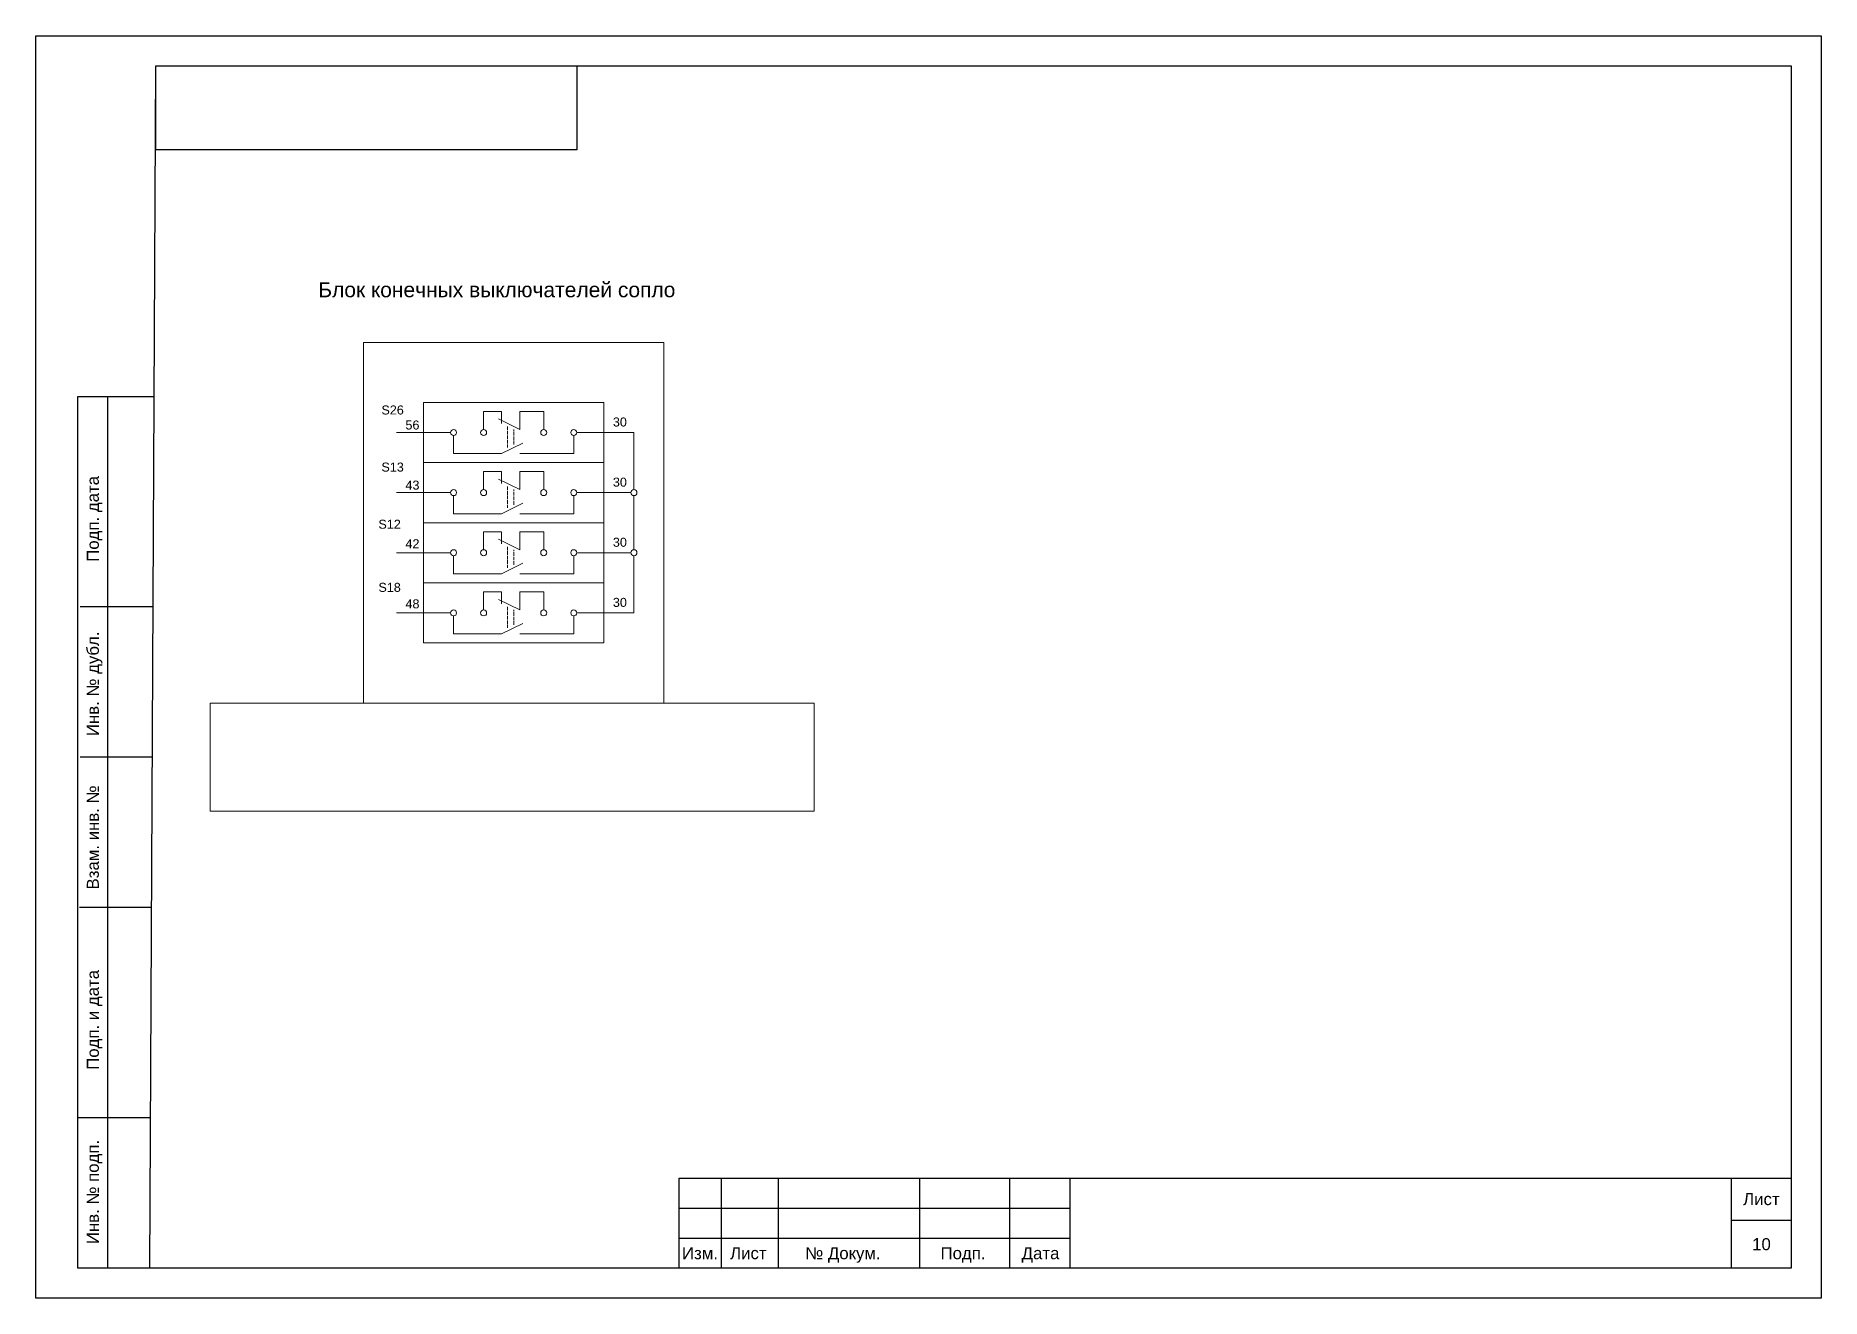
# Model space of a CAD drawing. Header units: millimetres. Extents: x 1674 to 4134, y 3039 to 4116.
# Drawn here: x 2650 to 2947, y 3290 to 3500 of the extents above; entities that cross this region are included whole.
import ezdxf

# ---------------------------------------------------------------- set-up
doc = ezdxf.new("R2010")
doc.units = ezdxf.units.MM
doc.linetypes.add('ACAD_ISO02W100', pattern=[15, 12, -3])
doc.layers.add('Аппаратура', color=7, linetype='Continuous', lineweight=20)
doc.layers.add('Рамки', color=7, linetype='Continuous', lineweight=25)
doc.styles.get("Standard").update_dxf_attribs({"font": 'arial.ttf'})

msp = doc.modelspace()

# ---------------------------------------------------------------- texts
at = {"layer": 'Аппаратура'}
for s, height, p in [('Блок конечных выключателей сопло', 2.5, (2697, 3456.5)), ('S26', 1.5, (2707.5, 3437)), ('30', 1.5, (2746, 3435)), ('56', 1.5, (2711.5, 3434.5)), ('S13', 1.5, (2707.5, 3427.5)), ('43', 1.5, (2711.5, 3424.5)), ('30', 1.5, (2746, 3425)), ('S12', 1.5, (2707, 3418)), ('42', 1.5, (2711.5, 3414.75)), ('30', 1.5, (2746, 3415)), ('S18', 1.5, (2707, 3407.5)), ('48', 1.5, (2711.5, 3404.75)), ('30', 1.5, (2746, 3405))]:
    msp.add_text(s, height=height, dxfattribs=at).set_placement(p)
at = {"layer": 'Рамки'}
for s, p in [('Подп. дата', (2660.5, 3412.5)), ('Инв. № дубл.', (2660.5, 3383.5)), ('Взам. инв. №', (2660.5, 3358)), ('Подп. и дата', (2660.5, 3328)), ('Инв. № подп.', (2660.5, 3299))]:
    msp.add_text(s, height=2, rotation=90, dxfattribs=at).set_placement(p)
for s, p in [('Лист', (2934, 3305.5)), ('10', (2935.5, 3298)), ('Изм.', (2757.5, 3296.5)), ('Лист', (2765.5, 3296.5)), ('№ Докум.', (2778, 3296.5)), ('Подп.', (2800.5, 3296.5)), ('Дата', (2814, 3296.5))]:
    msp.add_text(s, height=2, dxfattribs=at).set_placement(p)

# ---------------------------------------------------------------- hatches: boundary and pattern name
at = {"layer": 'Аппаратура'}
h = msp.add_hatch(dxfattribs=at)
h.set_pattern_fill('ANGLE')
h.set_pattern_definition([(0, (-5, 5), (0, 6.985), [5.08, -1.905]), (90, (-5, 5), (-6.985, 4e-16), [5.08, -1.905])])
h.paths.add_polyline_path([(2726, 3445, 1), (2724, 3445, 1)])

# ---------------------------------------------------------------- linework, layer by layer
for p, q in [((2727.5, 3437.5), (2724.5, 3437.5)), ((2724.5, 3437.5), (2724.5, 3434.5)), ((2727.5, 3437.5), (2727.5, 3435.5)), ((2730.5, 3437.5), (2730.5, 3434.5)), ((2730.5, 3437.5), (2733.5, 3437.5)), ((2734.5, 3437.5), (2733.5, 3437.5)), ((2734.5, 3434.5), (2734.5, 3437.5)), ((2710, 3434), (2719, 3434)), ((2719.5, 3433.5), (2719.5, 3430.5)), ((2730.5, 3434.5), (2727, 3436.25)), ((2739.5, 3433.5), (2739.5, 3430.5)), ((2740, 3434), (2749.5, 3434)), ((2749.5, 3434), (2749.5, 3424.5)), ((2719.5, 3430.5), (2724.5, 3430.5)), ((2727.5, 3430.5), (2724.5, 3430.5)), ((2731, 3432.25), (2727.5, 3430.5)), ((2730.5, 3430.5), (2733.5, 3430.5)), ((2739.5, 3430.5), (2733.5, 3430.5)), ((2727.5, 3427.5), (2724.5, 3427.5)), ((2724.5, 3427.5), (2724.5, 3424.5)), ((2727.5, 3427.5), (2727.5, 3425.5)), ((2730.5, 3427.5), (2730.5, 3424.5)), ((2730.5, 3427.5), (2733.5, 3427.5)), ((2734.5, 3427.5), (2733.5, 3427.5)), ((2734.5, 3424.5), (2734.5, 3427.5)), ((2730.5, 3424.5), (2727, 3426.25)), ((2710, 3424), (2719, 3424)), ((2719.5, 3423.5), (2719.5, 3420.5)), ((2731, 3422.25), (2727.5, 3420.5)), ((2739.5, 3423.5), (2739.5, 3420.5)), ((2749, 3424), (2740, 3424)), ((2749.5, 3423.5), (2749.5, 3414.5)), ((2719.5, 3420.5), (2724.5, 3420.5)), ((2727.5, 3420.5), (2724.5, 3420.5)), ((2730.5, 3420.5), (2733.5, 3420.5)), ((2739.5, 3420.5), (2733.5, 3420.5)), ((2727.5, 3417.5), (2724.5, 3417.5)), ((2724.5, 3417.5), (2724.5, 3414.5)), ((2730.5, 3414.5), (2727, 3416.25)), ((2727.5, 3417.5), (2727.5, 3415.5)), ((2730.5, 3417.5), (2730.5, 3414.5)), ((2730.5, 3417.5), (2733.5, 3417.5)), ((2734.5, 3417.5), (2733.5, 3417.5)), ((2734.5, 3414.5), (2734.5, 3417.5)), ((2710, 3414), (2719, 3414)), ((2719.5, 3413.5), (2719.5, 3410.5)), ((2739.5, 3413.5), (2739.5, 3410.5)), ((2749, 3414), (2740, 3414)), ((2749.5, 3413.5), (2749.5, 3404)), ((2719.5, 3410.5), (2724.5, 3410.5)), ((2727.5, 3410.5), (2724.5, 3410.5)), ((2731, 3412.25), (2727.5, 3410.5)), ((2730.5, 3410.5), (2733.5, 3410.5)), ((2739.5, 3410.5), (2733.5, 3410.5)), ((2727.5, 3407.5), (2724.5, 3407.5)), ((2724.5, 3407.5), (2724.5, 3404.5)), ((2727.5, 3407.5), (2727.5, 3405.5)), ((2730.5, 3407.5), (2730.5, 3404.5)), ((2730.5, 3407.5), (2733.5, 3407.5)), ((2734.5, 3407.5), (2733.5, 3407.5)), ((2734.5, 3404.5), (2734.5, 3407.5)), ((2710, 3404), (2719, 3404)), ((2730.5, 3404.5), (2727, 3406.25)), ((2749.5, 3404), (2740, 3404)), ((2719.5, 3403.5), (2719.5, 3400.5)), ((2731, 3402.25), (2727.5, 3400.5)), ((2739.5, 3403.5), (2739.5, 3400.5)), ((2719.5, 3400.5), (2724.5, 3400.5)), ((2727.5, 3400.5), (2724.5, 3400.5)), ((2730.5, 3400.5), (2733.5, 3400.5)), ((2739.5, 3400.5), (2733.5, 3400.5))]:
    msp.add_line(p, q, dxfattribs=at)
at = {"layer": 'Аппаратура', "linetype": 'ACAD_ISO02W100', "ltscale": 0.05}
for p, q in [((2728.5, 3435), (2728.5, 3431.5)), ((2729.5, 3432), (2729.5, 3434.5)), ((2728.5, 3425), (2728.5, 3421.5)), ((2729.5, 3422), (2729.5, 3424.5)), ((2728.5, 3415), (2728.5, 3411.5)), ((2729.5, 3412), (2729.5, 3414.5)), ((2728.5, 3405), (2728.5, 3401.5)), ((2729.5, 3402), (2729.5, 3404.5))]:
    msp.add_line(p, q, dxfattribs=at)
at = {"layer": 'Аппаратура'}
for points in [[(2704.5, 3449), (2754.5, 3449), (2754.5, 3389), (2704.5, 3389)], [(2714.5, 3439), (2744.5, 3439), (2744.5, 3429), (2714.5, 3429)], [(2714.5, 3429), (2744.5, 3429), (2744.5, 3419), (2714.5, 3419)], [(2714.5, 3419), (2744.5, 3419), (2744.5, 3409), (2714.5, 3409)], [(2714.5, 3409), (2744.5, 3409), (2744.5, 3399), (2714.5, 3399)], [(2679, 3389), (2779.5, 3389), (2779.5, 3371), (2679, 3371)]]:
    msp.add_lwpolyline(points, close=True, dxfattribs=at)
for centre in [(2719.5, 3434), (2724.5, 3434), (2734.5, 3434), (2739.5, 3434), (2719.5, 3424), (2724.5, 3424), (2734.5, 3424), (2739.5, 3424), (2749.5, 3424), (2719.5, 3414), (2724.5, 3414), (2734.5, 3414), (2739.5, 3414), (2749.5, 3414), (2719.5, 3404), (2724.5, 3404), (2734.5, 3404), (2739.5, 3404)]:
    msp.add_circle(centre, 0.5, dxfattribs=at)
at = {"layer": 'Рамки'}
for p, q in [((2669, 3295), (2670, 3495)), ((2670, 3495), (2942, 3495)), ((2942, 3495), (2942, 3295)), ((2657, 3440), (2669.72, 3440)), ((2657, 3295), (2657, 3440)), ((2662, 3295), (2662, 3440)), ((2669.42, 3405), (2657.42, 3405)), ((2669.42, 3380), (2657.42, 3380)), ((2669.3, 3355), (2657.3, 3355)), ((2669.12, 3320), (2657.12, 3320)), ((2669.12, 3320), (2657.12, 3320)), ((2669.12, 3320), (2657.12, 3320)), ((2764, 3310), (2764, 3295)), ((2773.5, 3310), (2773.5, 3295)), ((2797, 3310), (2797, 3295)), ((2812, 3310), (2812, 3295)), ((2932, 3310), (2932, 3295)), ((2757, 3305), (2822, 3305)), ((2932, 3303), (2942, 3303)), ((2757, 3300), (2822, 3300)), ((2669, 3295), (2657, 3295)), ((2942, 3295), (2669, 3295))]:
    msp.add_line(p, q, dxfattribs=at)
for points in [[(2650, 3500), (2947, 3500), (2947, 3290), (2650, 3290)], [(2670, 3495), (2740, 3495), (2740, 3481), (2670, 3481)], [(2757, 3295), (2757, 3310), (2942, 3310), (2942, 3295)], [(2757, 3310), (2822, 3310), (2822, 3295), (2757, 3295)]]:
    msp.add_lwpolyline(points, close=True, dxfattribs=at)

msp.set_redraw_order([(e.dxf.handle, doc.entitydb.next_handle()) for e in msp.query("TEXT MTEXT ATTDEF DIMENSION ARC_DIMENSION")])  # texts and dimensions are drawn at this point

doc.saveas('drawing.dxf')
